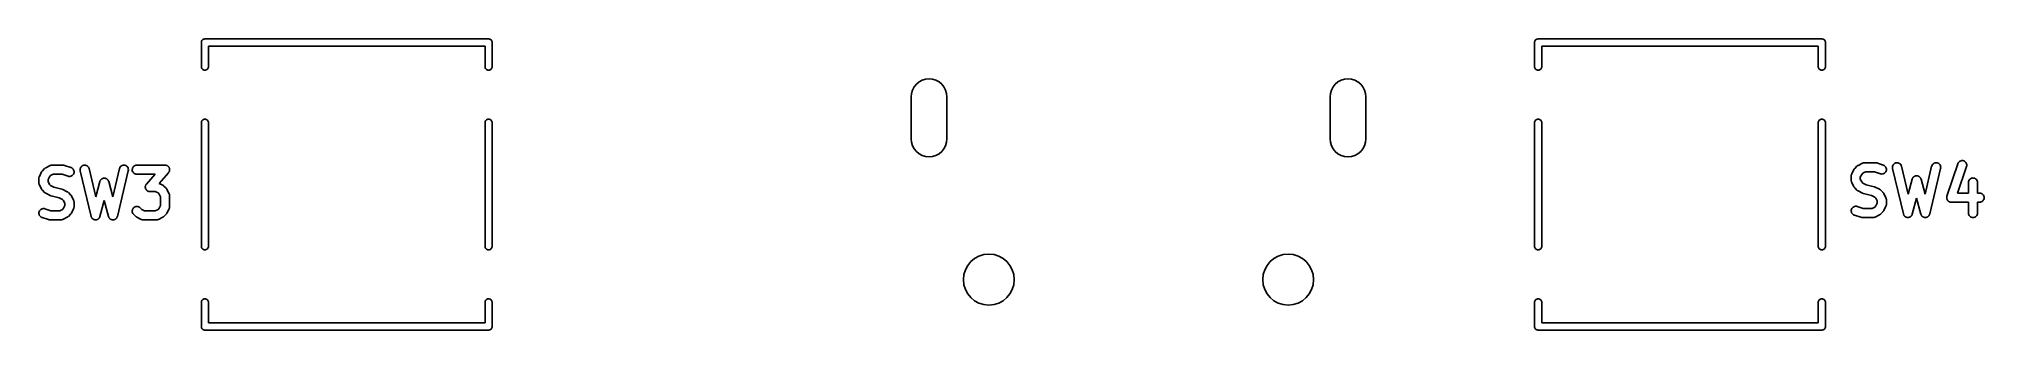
# Model space of a CAD drawing. Extents: x 103.7 to 141.7, y -118.9 to -76.1.
# Drawn here: x 103.7 to 136.2, y -80.98 to -76.12 of the extents above.
import ezdxf

# ---------------------------------------------------------------- set-up
doc = ezdxf.new("R2010")
doc.units = 0
doc.layers.add('BLACK', color=7, linetype='CONTINUOUS')

msp = doc.modelspace()

# ---------------------------------------------------------------- linework, layer by layer
at = {"layer": 'BLACK', "linetype": 'CONTINUOUS'}
for p, q in [((106.416, -76.18), (106.417, -76.1682)), ((106.417, -76.1829), (106.416, -76.18)), ((106.417, -76.1682), (106.421, -76.1569)), ((106.417, -76.5829), (106.417, -76.1829)), ((106.421, -76.1569), (106.426, -76.1465)), ((106.426, -76.1465), (106.434, -76.1374)), ((106.434, -76.1374), (106.443, -76.1299)), ((106.443, -76.1299), (106.454, -76.1243)), ((106.454, -76.1243), (106.465, -76.1209)), ((106.465, -76.1209), (106.474, -76.12)), ((106.474, -76.12), (106.477, -76.1197)), ((106.477, -76.1197), (106.48, -76.12)), ((106.48, -76.12), (111.214, -76.12)), ((111.157, -76.24), (106.537, -76.24)), ((106.537, -76.24), (106.537, -76.5829)), ((111.157, -76.5829), (111.157, -76.24)), ((111.214, -76.12), (111.217, -76.1197)), ((111.217, -76.1197), (111.22, -76.12)), ((111.22, -76.12), (111.22, -76.12)), ((111.22, -76.12), (111.228, -76.1209)), ((111.228, -76.1209), (111.24, -76.1243)), ((111.24, -76.1243), (111.25, -76.1299)), ((111.25, -76.1299), (111.259, -76.1374)), ((111.259, -76.1374), (111.267, -76.1465)), ((111.267, -76.1465), (111.272, -76.1569)), ((111.272, -76.1569), (111.276, -76.1682)), ((111.276, -76.1682), (111.277, -76.18)), ((111.277, -76.18), (111.277, -76.1829)), ((111.277, -76.1829), (111.277, -76.5829)), ((128.692, -76.18), (128.693, -76.1682)), ((128.692, -76.1829), (128.692, -76.18)), ((128.692, -76.5829), (128.692, -76.1829)), ((128.693, -76.1682), (128.697, -76.1569)), ((128.697, -76.1569), (128.702, -76.1465)), ((128.702, -76.1465), (128.71, -76.1374)), ((128.71, -76.1374), (128.719, -76.1299)), ((128.719, -76.1299), (128.729, -76.1243)), ((128.729, -76.1243), (128.741, -76.1209)), ((128.741, -76.1209), (128.749, -76.12)), ((128.749, -76.12), (128.752, -76.1197)), ((128.752, -76.1197), (128.755, -76.12)), ((128.755, -76.12), (133.489, -76.12)), ((133.432, -76.24), (128.812, -76.24)), ((128.812, -76.24), (128.812, -76.5829)), ((133.432, -76.5829), (133.432, -76.24)), ((133.489, -76.12), (133.492, -76.1197)), ((133.492, -76.1197), (133.495, -76.12)), ((133.495, -76.12), (133.495, -76.12)), ((133.495, -76.12), (133.504, -76.1209)), ((133.504, -76.1209), (133.515, -76.1243)), ((133.515, -76.1243), (133.526, -76.1299)), ((133.526, -76.1299), (133.535, -76.1374)), ((133.535, -76.1374), (133.543, -76.1465)), ((133.543, -76.1465), (133.548, -76.1569)), ((133.548, -76.1569), (133.552, -76.1682)), ((133.552, -76.1682), (133.553, -76.18)), ((133.553, -76.18), (133.552, -76.1829)), ((133.552, -76.1829), (133.552, -76.5829)), ((106.417, -76.5918), (106.417, -76.5829)), ((106.421, -76.6031), (106.417, -76.5918)), ((106.426, -76.6135), (106.421, -76.6031)), ((106.434, -76.6226), (106.426, -76.6135)), ((106.443, -76.6301), (106.434, -76.6226)), ((106.454, -76.6357), (106.443, -76.6301)), ((106.465, -76.6391), (106.454, -76.6357)), ((106.477, -76.6403), (106.465, -76.6391)), ((106.488, -76.6391), (106.477, -76.6403)), ((106.5, -76.6357), (106.488, -76.6391)), ((106.51, -76.6301), (106.5, -76.6357)), ((106.519, -76.6226), (106.51, -76.6301)), ((106.527, -76.6135), (106.519, -76.6226)), ((106.532, -76.6031), (106.527, -76.6135)), ((106.536, -76.5918), (106.532, -76.6031)), ((106.537, -76.5829), (106.536, -76.5918)), ((111.157, -76.5918), (111.157, -76.5829)), ((111.161, -76.6031), (111.157, -76.5918)), ((111.166, -76.6135), (111.161, -76.6031)), ((111.174, -76.6226), (111.166, -76.6135)), ((111.183, -76.6301), (111.174, -76.6226)), ((111.194, -76.6357), (111.183, -76.6301)), ((111.205, -76.6391), (111.194, -76.6357)), ((111.217, -76.6403), (111.205, -76.6391)), ((111.228, -76.6391), (111.217, -76.6403)), ((111.24, -76.6357), (111.228, -76.6391)), ((111.25, -76.6301), (111.24, -76.6357)), ((111.259, -76.6226), (111.25, -76.6301)), ((111.267, -76.6135), (111.259, -76.6226)), ((111.272, -76.6031), (111.267, -76.6135)), ((111.276, -76.5918), (111.272, -76.6031)), ((111.277, -76.5829), (111.276, -76.5918)), ((128.693, -76.5918), (128.692, -76.5829)), ((128.697, -76.6031), (128.693, -76.5918)), ((128.702, -76.6135), (128.697, -76.6031)), ((128.71, -76.6226), (128.702, -76.6135)), ((128.719, -76.6301), (128.71, -76.6226)), ((128.729, -76.6357), (128.719, -76.6301)), ((128.741, -76.6391), (128.729, -76.6357)), ((128.752, -76.6403), (128.741, -76.6391)), ((128.764, -76.6391), (128.752, -76.6403)), ((128.775, -76.6357), (128.764, -76.6391)), ((128.786, -76.6301), (128.775, -76.6357)), ((128.795, -76.6226), (128.786, -76.6301)), ((128.803, -76.6135), (128.795, -76.6226)), ((128.808, -76.6031), (128.803, -76.6135)), ((128.812, -76.5918), (128.808, -76.6031)), ((128.812, -76.5829), (128.812, -76.5918)), ((133.433, -76.5918), (133.432, -76.5829)), ((133.437, -76.6031), (133.433, -76.5918)), ((133.442, -76.6135), (133.437, -76.6031)), ((133.45, -76.6226), (133.442, -76.6135)), ((133.459, -76.6301), (133.45, -76.6226)), ((133.469, -76.6357), (133.459, -76.6301)), ((133.481, -76.6391), (133.469, -76.6357)), ((133.492, -76.6403), (133.481, -76.6391)), ((133.504, -76.6391), (133.492, -76.6403)), ((133.515, -76.6357), (133.504, -76.6391)), ((133.526, -76.6301), (133.515, -76.6357)), ((133.535, -76.6226), (133.526, -76.6301)), ((133.543, -76.6135), (133.535, -76.6226)), ((133.548, -76.6031), (133.543, -76.6135)), ((133.552, -76.5918), (133.548, -76.6031)), ((133.552, -76.5829), (133.552, -76.5918)), ((118.298, -76.9727), (118.281, -77.029)), ((118.326, -76.9208), (118.298, -76.9727)), ((118.363, -76.8754), (118.326, -76.9208)), ((118.408, -76.8381), (118.363, -76.8754)), ((118.46, -76.8103), (118.408, -76.8381)), ((118.516, -76.7933), (118.46, -76.8103)), ((118.575, -76.7875), (118.516, -76.7933)), ((118.634, -76.7933), (118.575, -76.7875)), ((118.69, -76.8103), (118.634, -76.7933)), ((118.742, -76.8381), (118.69, -76.8103)), ((118.787, -76.8754), (118.742, -76.8381)), ((118.824, -76.9208), (118.787, -76.8754)), ((118.852, -76.9727), (118.824, -76.9208)), ((118.869, -77.029), (118.852, -76.9727)), ((125.298, -76.9727), (125.281, -77.029)), ((125.326, -76.9208), (125.298, -76.9727)), ((125.363, -76.8754), (125.326, -76.9208)), ((125.408, -76.8381), (125.363, -76.8754)), ((125.46, -76.8103), (125.408, -76.8381)), ((125.516, -76.7933), (125.46, -76.8103)), ((125.575, -76.7875), (125.516, -76.7933)), ((125.634, -76.7933), (125.575, -76.7875)), ((125.69, -76.8103), (125.634, -76.7933)), ((125.742, -76.8381), (125.69, -76.8103)), ((125.787, -76.8754), (125.742, -76.8381)), ((125.824, -76.9208), (125.787, -76.8754)), ((125.852, -76.9727), (125.824, -76.9208)), ((125.869, -77.029), (125.852, -76.9727)), ((118.281, -77.029), (118.275, -77.0875)), ((118.275, -77.0875), (118.275, -77.7875)), ((118.875, -77.0875), (118.869, -77.029)), ((118.875, -77.7875), (118.875, -77.0875)), ((125.281, -77.029), (125.275, -77.0875)), ((125.275, -77.0875), (125.275, -77.7875)), ((125.875, -77.0875), (125.869, -77.029)), ((125.875, -77.7875), (125.875, -77.0875)), ((106.417, -77.5082), (106.421, -77.4969)), ((106.417, -77.5171), (106.417, -77.5082)), ((106.417, -79.5829), (106.417, -77.5171)), ((106.421, -77.4969), (106.426, -77.4865)), ((106.426, -77.4865), (106.434, -77.4774)), ((106.434, -77.4774), (106.443, -77.4699)), ((106.443, -77.4699), (106.454, -77.4643)), ((106.454, -77.4643), (106.465, -77.4609)), ((106.465, -77.4609), (106.477, -77.4597)), ((106.477, -77.4597), (106.488, -77.4609)), ((106.488, -77.4609), (106.5, -77.4643)), ((106.5, -77.4643), (106.51, -77.4699)), ((106.51, -77.4699), (106.519, -77.4774)), ((106.519, -77.4774), (106.527, -77.4865)), ((106.527, -77.4865), (106.532, -77.4969)), ((106.532, -77.4969), (106.536, -77.5082)), ((106.536, -77.5082), (106.537, -77.5171)), ((106.537, -77.5171), (106.537, -79.5829)), ((111.157, -77.5082), (111.161, -77.4969)), ((111.157, -77.5171), (111.157, -77.5082)), ((111.157, -79.5829), (111.157, -77.5171)), ((111.161, -77.4969), (111.166, -77.4865)), ((111.166, -77.4865), (111.174, -77.4774)), ((111.174, -77.4774), (111.183, -77.4699)), ((111.183, -77.4699), (111.194, -77.4643)), ((111.194, -77.4643), (111.205, -77.4609)), ((111.205, -77.4609), (111.217, -77.4597)), ((111.217, -77.4597), (111.228, -77.4609)), ((111.228, -77.4609), (111.24, -77.4643)), ((111.24, -77.4643), (111.25, -77.4699)), ((111.25, -77.4699), (111.259, -77.4774)), ((111.259, -77.4774), (111.267, -77.4865)), ((111.267, -77.4865), (111.272, -77.4969)), ((111.272, -77.4969), (111.276, -77.5082)), ((111.276, -77.5082), (111.277, -77.5171)), ((111.277, -77.5171), (111.277, -79.5829)), ((128.692, -77.5171), (128.693, -77.5082)), ((128.692, -79.5829), (128.692, -77.5171)), ((128.693, -77.5082), (128.697, -77.4969)), ((128.697, -77.4969), (128.702, -77.4865)), ((128.702, -77.4865), (128.71, -77.4774)), ((128.71, -77.4774), (128.719, -77.4699)), ((128.719, -77.4699), (128.729, -77.4643)), ((128.729, -77.4643), (128.741, -77.4609)), ((128.741, -77.4609), (128.752, -77.4597)), ((128.752, -77.4597), (128.764, -77.4609)), ((128.764, -77.4609), (128.775, -77.4643)), ((128.775, -77.4643), (128.786, -77.4699)), ((128.786, -77.4699), (128.795, -77.4774)), ((128.795, -77.4774), (128.803, -77.4865)), ((128.803, -77.4865), (128.808, -77.4969)), ((128.808, -77.4969), (128.812, -77.5082)), ((128.812, -77.5082), (128.812, -77.5171)), ((128.812, -77.5171), (128.812, -79.5829)), ((133.432, -77.5171), (133.433, -77.5082)), ((133.432, -79.5829), (133.432, -77.5171)), ((133.433, -77.5082), (133.437, -77.4969)), ((133.437, -77.4969), (133.442, -77.4865)), ((133.442, -77.4865), (133.45, -77.4774)), ((133.45, -77.4774), (133.459, -77.4699)), ((133.459, -77.4699), (133.469, -77.4643)), ((133.469, -77.4643), (133.481, -77.4609)), ((133.481, -77.4609), (133.492, -77.4597)), ((133.492, -77.4597), (133.504, -77.4609)), ((133.504, -77.4609), (133.515, -77.4643)), ((133.515, -77.4643), (133.526, -77.4699)), ((133.526, -77.4699), (133.535, -77.4774)), ((133.535, -77.4774), (133.543, -77.4865)), ((133.543, -77.4865), (133.548, -77.4969)), ((133.548, -77.4969), (133.552, -77.5082)), ((133.552, -77.5082), (133.552, -77.5171)), ((133.552, -77.5171), (133.552, -79.5829)), ((118.275, -77.7875), (118.281, -77.846)), ((118.281, -77.846), (118.298, -77.9023)), ((118.298, -77.9023), (118.326, -77.9542)), ((118.326, -77.9542), (118.363, -77.9996)), ((118.363, -77.9996), (118.408, -78.0369)), ((118.742, -78.0369), (118.787, -77.9996)), ((118.787, -77.9996), (118.824, -77.9542)), ((118.824, -77.9542), (118.852, -77.9023)), ((118.852, -77.9023), (118.869, -77.846)), ((118.869, -77.846), (118.875, -77.7875)), ((125.275, -77.7875), (125.281, -77.846)), ((125.281, -77.846), (125.298, -77.9023)), ((125.298, -77.9023), (125.326, -77.9542)), ((125.326, -77.9542), (125.363, -77.9996)), ((125.363, -77.9996), (125.408, -78.0369)), ((125.742, -78.0369), (125.787, -77.9996)), ((125.787, -77.9996), (125.824, -77.9542)), ((125.824, -77.9542), (125.852, -77.9023)), ((125.852, -77.9023), (125.869, -77.846)), ((125.869, -77.846), (125.875, -77.7875)), ((103.756, -78.3278), (103.759, -78.3247)), ((103.759, -78.3247), (103.761, -78.3214)), ((103.761, -78.3214), (103.798, -78.2851)), ((103.798, -78.2844), (103.802, -78.2817)), ((103.798, -78.2851), (103.798, -78.2844)), ((103.802, -78.2817), (103.805, -78.2788)), ((103.805, -78.2788), (103.808, -78.2771)), ((103.808, -78.2771), (103.81, -78.2751)), ((103.81, -78.2751), (103.814, -78.2731)), ((103.814, -78.2731), (103.817, -78.2708)), ((103.817, -78.2708), (103.89, -78.2346)), ((103.89, -78.2346), (103.891, -78.2341)), ((103.891, -78.2341), (103.893, -78.2333)), ((103.893, -78.2333), (103.895, -78.2323)), ((103.895, -78.2323), (103.9, -78.2308)), ((103.9, -78.2308), (103.905, -78.229)), ((103.905, -78.229), (103.907, -78.2286)), ((103.907, -78.2286), (103.909, -78.228)), ((103.909, -78.228), (103.915, -78.2275)), ((103.915, -78.2275), (103.92, -78.2266)), ((103.92, -78.2266), (103.922, -78.2267)), ((103.922, -78.2267), (103.924, -78.2265)), ((103.924, -78.2265), (104.106, -78.2265)), ((104.106, -78.2265), (104.107, -78.2265)), ((104.107, -78.2265), (104.111, -78.227)), ((104.111, -78.227), (104.115, -78.2271)), ((104.115, -78.2271), (104.118, -78.2278)), ((104.118, -78.2278), (104.121, -78.2282)), ((104.121, -78.2282), (104.125, -78.2295)), ((104.125, -78.2295), (104.13, -78.2304)), ((104.13, -78.2304), (104.239, -78.2667)), ((104.239, -78.2667), (104.24, -78.2671)), ((104.24, -78.2671), (104.253, -78.2733)), ((104.253, -78.2733), (104.265, -78.282)), ((104.265, -78.282), (104.275, -78.293)), ((104.275, -78.293), (104.283, -78.3056)), ((104.283, -78.3056), (104.288, -78.3196)), ((104.288, -78.3196), (104.29, -78.3343)), ((104.392, -78.3046), (104.393, -78.2897)), ((104.394, -78.3193), (104.392, -78.3046)), ((104.393, -78.2897), (104.397, -78.2754)), ((104.394, -78.3204), (104.394, -78.3193)), ((104.576, -79.0824), (104.394, -78.3204)), ((104.397, -78.2754), (104.404, -78.2621)), ((104.404, -78.2621), (104.413, -78.2504)), ((104.413, -78.2504), (104.424, -78.2406)), ((104.424, -78.2406), (104.437, -78.2332)), ((104.437, -78.2332), (104.451, -78.2285)), ((104.451, -78.2285), (104.466, -78.2266)), ((104.466, -78.2266), (104.481, -78.2275)), ((104.481, -78.2275), (104.495, -78.2314)), ((104.495, -78.2314), (104.509, -78.238)), ((104.509, -78.238), (104.52, -78.247)), ((104.52, -78.247), (104.53, -78.2581)), ((104.53, -78.2581), (104.538, -78.271)), ((104.538, -78.271), (104.543, -78.2851)), ((104.543, -78.2851), (104.654, -78.7533)), ((104.936, -78.7533), (105.047, -78.2851)), ((105.196, -78.3204), (105.014, -79.0824)), ((105.047, -78.2851), (105.048, -78.284)), ((105.048, -78.284), (105.053, -78.27)), ((105.053, -78.27), (105.06, -78.2573)), ((105.06, -78.2573), (105.07, -78.2463)), ((105.07, -78.2463), (105.082, -78.2374)), ((105.082, -78.2374), (105.096, -78.231)), ((105.096, -78.231), (105.11, -78.2274)), ((105.11, -78.2274), (105.125, -78.2266)), ((105.125, -78.2266), (105.14, -78.2287)), ((105.14, -78.2287), (105.154, -78.2336)), ((105.154, -78.2336), (105.167, -78.2412)), ((105.167, -78.2412), (105.178, -78.2511)), ((105.178, -78.2511), (105.187, -78.263)), ((105.187, -78.263), (105.193, -78.2764)), ((105.193, -78.2764), (105.197, -78.2908)), ((105.198, -78.3056), (105.196, -78.3204)), ((105.197, -78.2908), (105.198, -78.3056)), ((105.263, -78.3022), (105.265, -78.2874)), ((105.264, -78.317), (105.263, -78.3022)), ((105.269, -78.3313), (105.264, -78.317)), ((105.265, -78.2874), (105.269, -78.2732)), ((105.269, -78.2732), (105.276, -78.2601)), ((105.276, -78.2601), (105.286, -78.2486)), ((105.286, -78.2486), (105.297, -78.2392)), ((105.297, -78.2392), (105.31, -78.2323)), ((105.31, -78.2323), (105.324, -78.228)), ((105.324, -78.228), (105.339, -78.2265)), ((105.339, -78.2265), (105.811, -78.2265)), ((105.811, -78.2265), (105.812, -78.2265)), ((105.812, -78.2265), (105.817, -78.2271)), ((105.817, -78.2271), (105.822, -78.2273)), ((105.822, -78.2273), (105.824, -78.2279)), ((105.824, -78.2279), (105.827, -78.2282)), ((105.827, -78.2282), (105.831, -78.2296)), ((105.831, -78.2296), (105.836, -78.2307)), ((105.836, -78.2307), (105.838, -78.2319)), ((105.838, -78.2319), (105.841, -78.2327)), ((105.841, -78.2327), (105.845, -78.235)), ((105.845, -78.235), (105.85, -78.237)), ((105.85, -78.237), (105.852, -78.2386)), ((105.852, -78.2386), (105.854, -78.2398)), ((105.854, -78.2398), (105.858, -78.2429)), ((105.858, -78.2429), (105.862, -78.2457)), ((105.862, -78.2457), (105.863, -78.2477)), ((105.863, -78.2477), (105.865, -78.2494)), ((105.865, -78.2494), (105.868, -78.2531)), ((105.868, -78.2531), (105.872, -78.2566)), ((105.872, -78.2566), (105.873, -78.2589)), ((105.873, -78.2589), (105.875, -78.261)), ((105.875, -78.261), (105.877, -78.2652)), ((105.877, -78.2652), (105.879, -78.2693)), ((105.879, -78.2693), (105.88, -78.2718)), ((105.88, -78.2718), (105.882, -78.2742)), ((105.882, -78.2742), (105.883, -78.2787)), ((105.883, -78.2787), (105.885, -78.2832)), ((105.884, -78.3226), (105.883, -78.3273)), ((105.886, -78.318), (105.884, -78.3226)), ((105.885, -78.2832), (105.885, -78.2859)), ((105.885, -78.2859), (105.886, -78.2884)), ((105.886, -78.2884), (105.886, -78.2932)), ((105.886, -78.2932), (105.887, -78.2979)), ((105.887, -78.3128), (105.886, -78.3154)), ((105.886, -78.3154), (105.886, -78.318)), ((105.887, -78.2979), (105.887, -78.3006)), ((105.887, -78.3006), (105.887, -78.3032)), ((105.887, -78.3032), (105.887, -78.308)), ((105.887, -78.308), (105.887, -78.3128)), ((118.408, -78.0369), (118.46, -78.0647)), ((118.46, -78.0647), (118.516, -78.0817)), ((118.516, -78.0817), (118.575, -78.0875)), ((118.575, -78.0875), (118.634, -78.0817)), ((118.634, -78.0817), (118.69, -78.0647)), ((118.69, -78.0647), (118.742, -78.0369)), ((125.408, -78.0369), (125.46, -78.0647)), ((125.46, -78.0647), (125.516, -78.0817)), ((125.516, -78.0817), (125.575, -78.0875)), ((125.575, -78.0875), (125.634, -78.0817)), ((125.634, -78.0817), (125.69, -78.0647)), ((125.69, -78.0647), (125.742, -78.0369)), ((133.991, -78.3738), (134.027, -78.3012)), ((134.027, -78.3012), (134.028, -78.3003)), ((134.028, -78.3003), (134.03, -78.2967)), ((134.03, -78.2967), (134.032, -78.2929)), ((134.032, -78.2929), (134.034, -78.2904)), ((134.034, -78.2904), (134.036, -78.2878)), ((134.036, -78.2878), (134.039, -78.2847)), ((134.039, -78.2847), (134.041, -78.2814)), ((134.041, -78.2814), (134.078, -78.2451)), ((134.078, -78.2444), (134.082, -78.2417)), ((134.078, -78.2451), (134.078, -78.2444)), ((134.082, -78.2417), (134.085, -78.2388)), ((134.085, -78.2388), (134.088, -78.2371)), ((134.088, -78.2371), (134.09, -78.2351)), ((134.09, -78.2351), (134.094, -78.2331)), ((134.094, -78.2331), (134.097, -78.2308)), ((134.097, -78.2308), (134.17, -78.1946)), ((134.17, -78.1946), (134.171, -78.1941)), ((134.171, -78.1941), (134.173, -78.1933)), ((134.173, -78.1933), (134.175, -78.1923)), ((134.175, -78.1923), (134.18, -78.1908)), ((134.18, -78.1908), (134.185, -78.189)), ((134.185, -78.189), (134.187, -78.1886)), ((134.187, -78.1886), (134.189, -78.188)), ((134.189, -78.188), (134.195, -78.1875)), ((134.195, -78.1875), (134.2, -78.1866)), ((134.2, -78.1866), (134.202, -78.1867)), ((134.202, -78.1867), (134.204, -78.1865)), ((134.204, -78.1865), (134.386, -78.1865)), ((134.386, -78.1865), (134.387, -78.1865)), ((134.387, -78.1865), (134.391, -78.187)), ((134.391, -78.187), (134.395, -78.1871)), ((134.395, -78.1871), (134.398, -78.1878)), ((134.398, -78.1878), (134.401, -78.1882)), ((134.401, -78.1882), (134.405, -78.1895)), ((134.405, -78.1895), (134.41, -78.1904)), ((134.41, -78.1904), (134.519, -78.2267)), ((134.519, -78.2267), (134.52, -78.2271)), ((134.52, -78.2271), (134.533, -78.2333)), ((134.533, -78.2333), (134.545, -78.242)), ((134.545, -78.242), (134.555, -78.253)), ((134.555, -78.253), (134.563, -78.2656)), ((134.567, -78.3236), (134.56, -78.3371)), ((134.563, -78.2656), (134.568, -78.2796)), ((134.57, -78.3091), (134.567, -78.3236)), ((134.568, -78.2796), (134.57, -78.2943)), ((134.57, -78.2943), (134.57, -78.3091)), ((134.672, -78.2646), (134.673, -78.2497)), ((134.674, -78.2793), (134.672, -78.2646)), ((134.673, -78.2497), (134.677, -78.2354)), ((134.674, -78.2804), (134.674, -78.2793)), ((134.856, -79.0424), (134.674, -78.2804)), ((134.677, -78.2354), (134.684, -78.2221)), ((134.684, -78.2221), (134.693, -78.2104)), ((134.693, -78.2104), (134.704, -78.2006)), ((134.704, -78.2006), (134.717, -78.1932)), ((134.717, -78.1932), (134.731, -78.1885)), ((134.731, -78.1885), (134.746, -78.1866)), ((134.746, -78.1866), (134.761, -78.1875)), ((134.761, -78.1875), (134.775, -78.1914)), ((134.775, -78.1914), (134.789, -78.198)), ((134.789, -78.198), (134.8, -78.207)), ((134.8, -78.207), (134.81, -78.2181)), ((134.81, -78.2181), (134.818, -78.231)), ((134.818, -78.231), (134.823, -78.2451)), ((134.823, -78.2451), (134.934, -78.7133)), ((135.216, -78.7133), (135.327, -78.2451)), ((135.476, -78.2804), (135.294, -79.0424)), ((135.327, -78.2451), (135.328, -78.244)), ((135.328, -78.244), (135.333, -78.23)), ((135.333, -78.23), (135.34, -78.2173)), ((135.34, -78.2173), (135.35, -78.2063)), ((135.35, -78.2063), (135.362, -78.1974)), ((135.362, -78.1974), (135.376, -78.191)), ((135.376, -78.191), (135.39, -78.1874)), ((135.39, -78.1874), (135.405, -78.1866)), ((135.405, -78.1866), (135.42, -78.1887)), ((135.42, -78.1887), (135.434, -78.1936)), ((135.434, -78.1936), (135.447, -78.2012)), ((135.447, -78.2012), (135.458, -78.2111)), ((135.458, -78.2111), (135.467, -78.223)), ((135.467, -78.223), (135.473, -78.2364)), ((135.473, -78.2364), (135.477, -78.2508)), ((135.478, -78.2656), (135.476, -78.2804)), ((135.477, -78.2508), (135.478, -78.2656)), ((135.583, -78.7466), (135.765, -78.2023)), ((135.909, -78.2505), (135.761, -78.6945)), ((135.765, -78.2013), (135.771, -78.1878)), ((135.765, -78.2023), (135.765, -78.2013)), ((135.771, -78.1878), (135.78, -78.1758)), ((135.78, -78.1758), (135.791, -78.1657)), ((135.791, -78.1657), (135.804, -78.1579)), ((135.804, -78.1579), (135.818, -78.1527)), ((135.818, -78.1527), (135.832, -78.1504)), ((135.832, -78.1504), (135.847, -78.1509)), ((135.847, -78.1509), (135.862, -78.1543)), ((135.862, -78.1543), (135.875, -78.1605)), ((135.875, -78.1605), (135.887, -78.1691)), ((135.887, -78.1691), (135.897, -78.18)), ((135.897, -78.18), (135.905, -78.1926)), ((135.905, -78.1926), (135.911, -78.2065)), ((135.913, -78.236), (135.909, -78.2505)), ((135.911, -78.2065), (135.913, -78.2212)), ((135.913, -78.2212), (135.913, -78.236)), ((103.703, -78.4423), (103.704, -78.4372)), ((103.703, -78.4446), (103.703, -78.4423)), ((103.703, -78.4468), (103.703, -78.4446)), ((103.703, -78.4479), (103.703, -78.4468)), ((103.703, -78.5204), (103.703, -78.4479)), ((103.703, -78.5227), (103.703, -78.5204)), ((103.703, -78.5249), (103.703, -78.5227)), ((103.704, -78.53), (103.703, -78.5249)), ((103.704, -78.432), (103.705, -78.4299)), ((103.704, -78.4372), (103.704, -78.432)), ((103.704, -78.5352), (103.704, -78.53)), ((103.705, -78.5374), (103.704, -78.5352)), ((103.705, -78.4299), (103.706, -78.4277)), ((103.705, -78.5396), (103.705, -78.5374)), ((103.707, -78.5445), (103.705, -78.5396)), ((103.706, -78.4277), (103.707, -78.4228)), ((103.707, -78.4228), (103.709, -78.4178)), ((103.709, -78.5495), (103.707, -78.5445)), ((103.709, -78.4178), (103.71, -78.4159)), ((103.71, -78.5514), (103.709, -78.5495)), ((103.71, -78.4159), (103.711, -78.4138)), ((103.71, -78.5536), (103.71, -78.5514)), ((103.711, -78.5545), (103.71, -78.5536)), ((103.711, -78.4138), (103.747, -78.3412)), ((103.747, -78.6271), (103.711, -78.5545)), ((103.747, -78.3412), (103.748, -78.3403)), ((103.749, -78.6307), (103.747, -78.6271)), ((103.748, -78.3403), (103.75, -78.3367)), ((103.751, -78.6345), (103.749, -78.6307)), ((103.75, -78.3367), (103.752, -78.3329)), ((103.753, -78.637), (103.751, -78.6345)), ((103.752, -78.3329), (103.754, -78.3304)), ((103.755, -78.6397), (103.753, -78.637)), ((103.754, -78.3304), (103.756, -78.3278)), ((103.758, -78.6428), (103.755, -78.6397)), ((103.761, -78.6461), (103.758, -78.6428)), ((103.761, -78.6469), (103.761, -78.6461)), ((103.798, -78.6832), (103.761, -78.6469)), ((103.878, -78.4204), (103.855, -78.4658)), ((103.855, -78.4658), (103.855, -78.5024)), ((103.855, -78.5024), (103.878, -78.5479)), ((103.897, -78.4016), (103.878, -78.4204)), ((103.878, -78.5479), (103.897, -78.5667)), ((103.942, -78.3789), (103.897, -78.4016)), ((103.897, -78.5667), (103.951, -78.5937)), ((104.093, -78.3789), (103.942, -78.3789)), ((103.951, -78.5937), (104.088, -78.6279)), ((104.088, -78.6279), (104.089, -78.6282)), ((104.089, -78.6282), (104.089, -78.6283)), ((104.089, -78.6283), (104.089, -78.6284)), ((104.089, -78.6284), (104.096, -78.6309)), ((104.19, -78.4113), (104.093, -78.3789)), ((104.096, -78.6309), (104.103, -78.6334)), ((104.103, -78.6334), (104.103, -78.6336)), ((104.103, -78.6336), (104.103, -78.6337)), ((104.103, -78.6337), (104.176, -78.67)), ((104.205, -78.4146), (104.19, -78.4113)), ((104.22, -78.415), (104.205, -78.4146)), ((104.234, -78.4125), (104.22, -78.415)), ((104.248, -78.4073), (104.234, -78.4125)), ((104.261, -78.3994), (104.248, -78.4073)), ((104.272, -78.3892), (104.261, -78.3994)), ((104.28, -78.3771), (104.272, -78.3892)), ((104.287, -78.3636), (104.28, -78.3771)), ((104.29, -78.3491), (104.287, -78.3636)), ((104.29, -78.3343), (104.29, -78.3491)), ((104.654, -78.7533), (104.721, -78.5008)), ((104.721, -78.5008), (104.722, -78.4998)), ((104.722, -78.4998), (104.723, -78.4974)), ((104.723, -78.495), (104.725, -78.4905)), ((104.723, -78.4974), (104.723, -78.495)), ((104.725, -78.4905), (104.727, -78.4859)), ((104.727, -78.4859), (104.728, -78.4838)), ((104.728, -78.4838), (104.729, -78.4816)), ((104.729, -78.4816), (104.732, -78.4776)), ((104.732, -78.4776), (104.735, -78.4734)), ((104.735, -78.4734), (104.737, -78.4716)), ((104.737, -78.4716), (104.738, -78.4696)), ((104.738, -78.4696), (104.742, -78.4662)), ((104.742, -78.4662), (104.745, -78.4626)), ((104.745, -78.4626), (104.747, -78.4612)), ((104.747, -78.4612), (104.749, -78.4595)), ((104.749, -78.4595), (104.753, -78.4569)), ((104.753, -78.4569), (104.758, -78.4541)), ((104.758, -78.4541), (104.76, -78.4531)), ((104.76, -78.4531), (104.762, -78.4518)), ((104.762, -78.4518), (104.767, -78.4501)), ((104.767, -78.4501), (104.771, -78.4481)), ((104.771, -78.4481), (104.774, -78.4475)), ((104.774, -78.4475), (104.776, -78.4467)), ((104.776, -78.4467), (104.781, -78.4459)), ((104.781, -78.4459), (104.786, -78.4448)), ((104.786, -78.4448), (104.788, -78.4447)), ((104.788, -78.4447), (104.791, -78.4444)), ((104.791, -78.4444), (104.796, -78.4446)), ((104.796, -78.4446), (104.8, -78.4444)), ((104.8, -78.4444), (104.803, -78.4448)), ((104.803, -78.4448), (104.805, -78.4449)), ((104.805, -78.4449), (104.81, -78.4461)), ((104.81, -78.4461), (104.815, -78.4469)), ((104.815, -78.4469), (104.817, -78.4478)), ((104.817, -78.4478), (104.82, -78.4484)), ((104.82, -78.4484), (104.824, -78.4505)), ((104.824, -78.4505), (104.829, -78.4523)), ((104.829, -78.4523), (104.831, -78.4536)), ((104.831, -78.4536), (104.833, -78.4546)), ((104.833, -78.4546), (104.837, -78.4575)), ((104.837, -78.4575), (104.842, -78.4602)), ((104.842, -78.4602), (104.843, -78.4619)), ((104.843, -78.4619), (104.845, -78.4633)), ((104.845, -78.4633), (104.849, -78.467)), ((104.849, -78.467), (104.852, -78.4704)), ((104.852, -78.4704), (104.854, -78.4724)), ((104.854, -78.4724), (104.856, -78.4742)), ((104.856, -78.4742), (104.858, -78.4784)), ((104.858, -78.4784), (104.861, -78.4825)), ((104.861, -78.4825), (104.862, -78.4847)), ((104.862, -78.4847), (104.863, -78.4869)), ((104.863, -78.4869), (104.865, -78.4915)), ((104.865, -78.4915), (104.867, -78.496)), ((104.867, -78.496), (104.868, -78.4985)), ((104.868, -78.4985), (104.869, -78.5008)), ((104.869, -78.5008), (104.936, -78.7533)), ((105.276, -78.3444), (105.269, -78.3313)), ((105.285, -78.356), (105.276, -78.3444)), ((105.296, -78.3656), (105.285, -78.356)), ((105.309, -78.3728), (105.296, -78.3656)), ((105.323, -78.3772), (105.309, -78.3728)), ((105.338, -78.3789), (105.323, -78.3772)), ((105.339, -78.3789), (105.338, -78.3789)), ((105.643, -78.3789), (105.339, -78.3789)), ((105.481, -78.5829), (105.482, -78.5803)), ((105.481, -78.5877), (105.481, -78.5829)), ((105.481, -78.5925), (105.481, -78.5877)), ((105.481, -78.5951), (105.481, -78.5925)), ((105.481, -78.5978), (105.481, -78.5951)), ((105.482, -78.6025), (105.481, -78.5978)), ((105.482, -78.5777), (105.484, -78.5731)), ((105.482, -78.5803), (105.482, -78.5777)), ((105.482, -78.6073), (105.482, -78.6025)), ((105.483, -78.6098), (105.482, -78.6073)), ((105.483, -78.6125), (105.483, -78.6098)), ((105.485, -78.617), (105.483, -78.6125)), ((105.484, -78.5731), (105.485, -78.5685)), ((105.485, -78.5685), (105.486, -78.566)), ((105.486, -78.6215), (105.485, -78.617)), ((105.486, -78.566), (105.487, -78.5635)), ((105.488, -78.6239), (105.486, -78.6215)), ((105.487, -78.5635), (105.489, -78.5593)), ((105.489, -78.6264), (105.488, -78.6239)), ((105.489, -78.5593), (105.491, -78.5549)), ((105.491, -78.6305), (105.489, -78.6264)), ((105.491, -78.5549), (105.493, -78.5527)), ((105.493, -78.6347), (105.491, -78.6305)), ((105.493, -78.5527), (105.494, -78.5504)), ((105.495, -78.6368), (105.493, -78.6347)), ((105.494, -78.5504), (105.497, -78.5467)), ((105.496, -78.6391), (105.495, -78.6368)), ((105.5, -78.6426), (105.496, -78.6391)), ((105.497, -78.5467), (105.5, -78.5428)), ((105.5, -78.5428), (105.643, -78.3789)), ((105.503, -78.6463), (105.5, -78.6426)), ((105.505, -78.648), (105.503, -78.6463)), ((105.506, -78.65), (105.505, -78.648)), ((105.51, -78.6528), (105.506, -78.65)), ((105.868, -78.3529), (105.712, -78.5311)), ((105.712, -78.5311), (105.773, -78.5611)), ((105.773, -78.5611), (105.773, -78.5616)), ((105.773, -78.5616), (105.777, -78.5639)), ((105.777, -78.5639), (105.781, -78.566)), ((105.781, -78.566), (105.783, -78.568)), ((105.783, -78.568), (105.786, -78.5697)), ((105.786, -78.5697), (105.789, -78.5727)), ((105.789, -78.5727), (105.792, -78.5754)), ((105.792, -78.5754), (105.829, -78.6117)), ((105.829, -78.6117), (105.829, -78.6124)), ((105.829, -78.6124), (105.832, -78.6158)), ((105.832, -78.6158), (105.835, -78.6189)), ((105.835, -78.6189), (105.837, -78.6216)), ((105.837, -78.6216), (105.839, -78.6241)), ((105.839, -78.6241), (105.841, -78.6279)), ((105.841, -78.6279), (105.843, -78.6315)), ((105.843, -78.6315), (105.879, -78.7041)), ((105.871, -78.349), (105.868, -78.3529)), ((105.874, -78.3453), (105.871, -78.349)), ((105.875, -78.343), (105.874, -78.3453)), ((105.877, -78.3408), (105.875, -78.343)), ((105.879, -78.3364), (105.877, -78.3408)), ((105.881, -78.3322), (105.879, -78.3364)), ((105.882, -78.3297), (105.881, -78.3322)), ((105.883, -78.3273), (105.882, -78.3297)), ((133.983, -78.4023), (133.984, -78.3972)), ((133.983, -78.4046), (133.983, -78.4023)), ((133.983, -78.4068), (133.983, -78.4046)), ((133.983, -78.4079), (133.983, -78.4068)), ((133.983, -78.4804), (133.983, -78.4079)), ((133.983, -78.4827), (133.983, -78.4804)), ((133.983, -78.4849), (133.983, -78.4827)), ((133.984, -78.49), (133.983, -78.4849)), ((133.984, -78.392), (133.985, -78.3899)), ((133.984, -78.3972), (133.984, -78.392)), ((133.984, -78.4952), (133.984, -78.49)), ((133.985, -78.4974), (133.984, -78.4952)), ((133.985, -78.3899), (133.986, -78.3877)), ((133.985, -78.4996), (133.985, -78.4974)), ((133.987, -78.5045), (133.985, -78.4996)), ((133.986, -78.3877), (133.987, -78.3828)), ((133.987, -78.3828), (133.989, -78.3778)), ((133.989, -78.5095), (133.987, -78.5045)), ((133.989, -78.3778), (133.99, -78.3759)), ((133.99, -78.5114), (133.989, -78.5095)), ((133.99, -78.3759), (133.991, -78.3738)), ((133.99, -78.5135), (133.99, -78.5114)), ((133.991, -78.5145), (133.99, -78.5135)), ((134.027, -78.5871), (133.991, -78.5145)), ((134.029, -78.5907), (134.027, -78.5871)), ((134.031, -78.5945), (134.029, -78.5907)), ((134.033, -78.597), (134.031, -78.5945)), ((134.035, -78.5997), (134.033, -78.597)), ((134.038, -78.6028), (134.035, -78.5997)), ((134.041, -78.6061), (134.038, -78.6028)), ((134.041, -78.6069), (134.041, -78.6061)), ((134.078, -78.6432), (134.041, -78.6069)), ((134.081, -78.6459), (134.078, -78.6432)), ((134.084, -78.6489), (134.081, -78.6459)), ((134.087, -78.6506), (134.084, -78.6489)), ((134.158, -78.3804), (134.135, -78.4258)), ((134.135, -78.4258), (134.135, -78.4624)), ((134.135, -78.4624), (134.158, -78.5079)), ((134.177, -78.3616), (134.158, -78.3804)), ((134.158, -78.5079), (134.177, -78.5267)), ((134.222, -78.3389), (134.177, -78.3616)), ((134.177, -78.5267), (134.231, -78.5537)), ((134.373, -78.3389), (134.222, -78.3389)), ((134.231, -78.5537), (134.368, -78.5879)), ((134.368, -78.5879), (134.369, -78.5882)), ((134.369, -78.5882), (134.369, -78.5883)), ((134.369, -78.5883), (134.369, -78.5884)), ((134.369, -78.5884), (134.376, -78.5909)), ((134.47, -78.3713), (134.373, -78.3389)), ((134.376, -78.5909), (134.383, -78.5934)), ((134.383, -78.5934), (134.383, -78.5936)), ((134.383, -78.5936), (134.383, -78.5937)), ((134.383, -78.5937), (134.456, -78.63)), ((134.456, -78.63), (134.457, -78.6305)), ((134.457, -78.6305), (134.46, -78.6328)), ((134.46, -78.6328), (134.464, -78.6348)), ((134.464, -78.6348), (134.467, -78.6368)), ((134.467, -78.6368), (134.469, -78.6386)), ((134.469, -78.6386), (134.472, -78.6415)), ((134.485, -78.3746), (134.47, -78.3713)), ((134.472, -78.6415), (134.476, -78.6443)), ((134.476, -78.6443), (134.512, -78.6805)), ((134.5, -78.375), (134.485, -78.3746)), ((134.514, -78.3725), (134.5, -78.375)), ((134.528, -78.3673), (134.514, -78.3725)), ((134.541, -78.3594), (134.528, -78.3673)), ((134.552, -78.3492), (134.541, -78.3594)), ((134.56, -78.3371), (134.552, -78.3492)), ((134.934, -78.7133), (135.001, -78.4608)), ((135.001, -78.4608), (135.002, -78.4598)), ((135.002, -78.4598), (135.003, -78.4574)), ((135.003, -78.455), (135.005, -78.4505)), ((135.003, -78.4574), (135.003, -78.455)), ((135.005, -78.4505), (135.007, -78.4459)), ((135.007, -78.4459), (135.008, -78.4438)), ((135.008, -78.4438), (135.009, -78.4416)), ((135.009, -78.4416), (135.012, -78.4376)), ((135.012, -78.4376), (135.015, -78.4334)), ((135.015, -78.4334), (135.017, -78.4316)), ((135.017, -78.4316), (135.018, -78.4296)), ((135.018, -78.4296), (135.022, -78.4262)), ((135.022, -78.4262), (135.025, -78.4226)), ((135.025, -78.4226), (135.027, -78.4212)), ((135.027, -78.4212), (135.029, -78.4195)), ((135.029, -78.4195), (135.033, -78.4169)), ((135.033, -78.4169), (135.038, -78.4141)), ((135.038, -78.4141), (135.04, -78.4131)), ((135.04, -78.4131), (135.042, -78.4118)), ((135.042, -78.4118), (135.047, -78.4101)), ((135.047, -78.4101), (135.051, -78.4081)), ((135.051, -78.4081), (135.054, -78.4075)), ((135.054, -78.4075), (135.056, -78.4067)), ((135.056, -78.4067), (135.061, -78.4059)), ((135.061, -78.4059), (135.066, -78.4048)), ((135.066, -78.4048), (135.068, -78.4047)), ((135.068, -78.4047), (135.071, -78.4044)), ((135.071, -78.4044), (135.076, -78.4046)), ((135.076, -78.4046), (135.08, -78.4044)), ((135.08, -78.4044), (135.083, -78.4048)), ((135.083, -78.4048), (135.085, -78.4049)), ((135.085, -78.4049), (135.09, -78.4061)), ((135.09, -78.4061), (135.095, -78.4069)), ((135.095, -78.4069), (135.097, -78.4078)), ((135.097, -78.4078), (135.1, -78.4084)), ((135.1, -78.4084), (135.104, -78.4105)), ((135.104, -78.4105), (135.109, -78.4123)), ((135.109, -78.4123), (135.111, -78.4136)), ((135.111, -78.4136), (135.113, -78.4146)), ((135.113, -78.4146), (135.117, -78.4175)), ((135.117, -78.4175), (135.122, -78.4202)), ((135.122, -78.4202), (135.123, -78.4219)), ((135.123, -78.4219), (135.125, -78.4233)), ((135.125, -78.4233), (135.129, -78.427)), ((135.129, -78.427), (135.132, -78.4304)), ((135.132, -78.4304), (135.134, -78.4324)), ((135.134, -78.4324), (135.136, -78.4342)), ((135.136, -78.4342), (135.138, -78.4384)), ((135.138, -78.4384), (135.141, -78.4425)), ((135.141, -78.4425), (135.142, -78.4447)), ((135.142, -78.4447), (135.143, -78.4469)), ((135.143, -78.4469), (135.145, -78.4515)), ((135.145, -78.4515), (135.147, -78.456)), ((135.147, -78.456), (135.148, -78.4585)), ((135.148, -78.4585), (135.149, -78.4608)), ((135.149, -78.4608), (135.216, -78.7133)), ((135.942, -78.5156), (135.944, -78.5009)), ((135.942, -78.5167), (135.942, -78.5156)), ((135.942, -78.6945), (135.942, -78.5167)), ((135.944, -78.5009), (135.948, -78.4867)), ((135.948, -78.4867), (135.956, -78.4737)), ((135.956, -78.4737), (135.965, -78.4623)), ((135.965, -78.4623), (135.977, -78.453)), ((135.977, -78.453), (135.99, -78.4461)), ((135.99, -78.4461), (136.004, -78.4419)), ((136.004, -78.4419), (136.019, -78.4405)), ((136.019, -78.4405), (136.034, -78.4421)), ((136.034, -78.4421), (136.048, -78.4465)), ((136.048, -78.4465), (136.061, -78.4535)), ((136.061, -78.4535), (136.072, -78.463)), ((136.072, -78.463), (136.082, -78.4745)), ((136.082, -78.4745), (136.089, -78.4877)), ((136.089, -78.4877), (136.093, -78.5019)), ((136.093, -78.5019), (136.095, -78.5167)), ((136.095, -78.5167), (136.095, -78.6945)), ((103.722, -78.9782), (103.733, -78.968)), ((103.733, -78.968), (103.745, -78.9602)), ((103.745, -78.9602), (103.759, -78.9549)), ((103.759, -78.9549), (103.774, -78.9524)), ((103.774, -78.9524), (103.789, -78.9528)), ((103.789, -78.9528), (103.803, -78.9561)), ((103.801, -78.6859), (103.798, -78.6832)), ((103.804, -78.6889), (103.801, -78.6859)), ((103.803, -78.9561), (103.9, -78.9885)), ((103.807, -78.6906), (103.804, -78.6889)), ((103.809, -78.6926), (103.807, -78.6906)), ((103.813, -78.6946), (103.809, -78.6926)), ((103.817, -78.697), (103.813, -78.6946)), ((103.817, -78.6974), (103.817, -78.697)), ((103.89, -78.7337), (103.817, -78.6974)), ((103.89, -78.7339), (103.89, -78.7337)), ((103.891, -78.734), (103.89, -78.7339)), ((103.897, -78.7365), (103.891, -78.734)), ((103.904, -78.739), (103.897, -78.7365)), ((103.904, -78.7391), (103.904, -78.739)), ((103.905, -78.7392), (103.904, -78.7391)), ((103.906, -78.7395), (103.905, -78.7392)), ((104.043, -78.7738), (103.906, -78.7395)), ((104.097, -78.8008), (104.043, -78.7738)), ((104.051, -78.9885), (104.097, -78.9658)), ((104.116, -78.8196), (104.097, -78.8008)), ((104.097, -78.9658), (104.116, -78.947)), ((104.138, -78.865), (104.116, -78.8196)), ((104.116, -78.947), (104.138, -78.9016)), ((104.138, -78.9016), (104.138, -78.865)), ((104.176, -78.67), (104.177, -78.6705)), ((104.177, -78.6705), (104.18, -78.6728)), ((104.18, -78.6728), (104.184, -78.6748)), ((104.184, -78.6748), (104.187, -78.6768)), ((104.187, -78.6768), (104.189, -78.6786)), ((104.189, -78.6786), (104.192, -78.6815)), ((104.192, -78.6815), (104.196, -78.6843)), ((104.196, -78.6843), (104.232, -78.7205)), ((104.232, -78.7205), (104.233, -78.7213)), ((104.233, -78.7213), (104.235, -78.7247)), ((104.235, -78.7247), (104.238, -78.7278)), ((104.238, -78.7278), (104.24, -78.7304)), ((104.24, -78.7304), (104.242, -78.7329)), ((104.242, -78.7329), (104.244, -78.7367)), ((104.244, -78.7367), (104.246, -78.7403)), ((104.246, -78.7403), (104.283, -78.8129)), ((104.283, -78.9536), (104.246, -79.0262)), ((104.283, -78.8129), (104.283, -78.8139)), ((104.283, -78.8139), (104.284, -78.816)), ((104.284, -78.9496), (104.283, -78.9516)), ((104.283, -78.9516), (104.283, -78.9536)), ((104.284, -78.816), (104.285, -78.818)), ((104.286, -78.9446), (104.284, -78.9496)), ((104.285, -78.818), (104.286, -78.8229)), ((104.286, -78.8229), (104.288, -78.8278)), ((104.288, -78.9398), (104.286, -78.9446)), ((104.288, -78.8278), (104.289, -78.83)), ((104.289, -78.9354), (104.288, -78.9375)), ((104.288, -78.9375), (104.288, -78.9398)), ((104.289, -78.83), (104.289, -78.8322)), ((104.289, -78.8322), (104.29, -78.8374)), ((104.29, -78.9302), (104.289, -78.9354)), ((104.29, -78.8374), (104.29, -78.8425)), ((104.29, -78.8425), (104.29, -78.8448)), ((104.29, -78.8448), (104.291, -78.847)), ((104.291, -78.9206), (104.29, -78.9229)), ((104.29, -78.9229), (104.29, -78.9251)), ((104.29, -78.9251), (104.29, -78.9302)), ((104.291, -78.847), (104.291, -78.9196)), ((104.291, -78.9196), (104.291, -78.9206)), ((104.795, -78.8162), (104.723, -79.0843)), ((104.867, -79.0843), (104.795, -78.8162)), ((105.265, -78.9766), (105.269, -78.9624)), ((105.269, -78.9624), (105.276, -78.9493)), ((105.276, -78.9493), (105.286, -78.9379)), ((105.286, -78.9379), (105.297, -78.9285)), ((105.297, -78.9285), (105.31, -78.9216)), ((105.31, -78.9216), (105.325, -78.9173)), ((105.325, -78.9173), (105.34, -78.9159)), ((105.34, -78.9159), (105.354, -78.9174)), ((105.354, -78.9174), (105.369, -78.9218)), ((105.369, -78.9218), (105.382, -78.9288)), ((105.382, -78.9288), (105.393, -78.9383)), ((105.393, -78.9383), (105.421, -78.9658)), ((105.421, -78.9658), (105.466, -78.9885)), ((105.514, -78.6559), (105.51, -78.6528)), ((105.516, -78.6572), (105.514, -78.6559)), ((105.518, -78.6587), (105.516, -78.6572)), ((105.523, -78.6607), (105.518, -78.6587)), ((105.527, -78.663), (105.523, -78.6607)), ((105.53, -78.6638), (105.527, -78.663)), ((105.532, -78.665), (105.53, -78.6638)), ((105.537, -78.6661), (105.532, -78.665)), ((105.541, -78.6675), (105.537, -78.6661)), ((105.544, -78.6678), (105.541, -78.6675)), ((105.546, -78.6685), (105.544, -78.6678)), ((105.551, -78.6687), (105.546, -78.6685)), ((105.556, -78.6692), (105.551, -78.6687)), ((105.557, -78.6692), (105.556, -78.6692)), ((105.648, -78.6692), (105.557, -78.6692)), ((105.693, -78.6919), (105.648, -78.6692)), ((105.648, -78.9885), (105.693, -78.9658)), ((105.712, -78.7107), (105.693, -78.6919)), ((105.693, -78.9658), (105.712, -78.947)), ((105.735, -78.7561), (105.712, -78.7107)), ((105.712, -78.947), (105.735, -78.9016)), ((105.735, -78.9016), (105.735, -78.7561)), ((105.879, -78.9536), (105.843, -79.0262)), ((105.879, -78.7041), (105.88, -78.705)), ((105.88, -78.9516), (105.879, -78.9536)), ((105.88, -78.705), (105.88, -78.7071)), ((105.88, -78.7071), (105.881, -78.7091)), ((105.881, -78.9496), (105.88, -78.9516)), ((105.881, -78.7091), (105.883, -78.7141)), ((105.883, -78.9446), (105.881, -78.9496)), ((105.883, -78.7141), (105.885, -78.719)), ((105.884, -78.9398), (105.883, -78.9446)), ((105.885, -78.9375), (105.884, -78.9398)), ((105.885, -78.719), (105.885, -78.7212)), ((105.885, -78.7212), (105.886, -78.7233)), ((105.886, -78.9354), (105.885, -78.9375)), ((105.886, -78.7233), (105.886, -78.7285)), ((105.886, -78.7285), (105.887, -78.7337)), ((105.887, -78.9251), (105.886, -78.9302)), ((105.886, -78.9302), (105.886, -78.9354)), ((105.887, -78.7337), (105.887, -78.7359)), ((105.887, -78.7359), (105.887, -78.7381)), ((105.887, -78.7381), (105.887, -78.9196)), ((105.887, -78.9196), (105.887, -78.9206)), ((105.887, -78.9206), (105.887, -78.9229)), ((105.887, -78.9229), (105.887, -78.9251)), ((133.983, -78.9783), (133.987, -78.9638)), ((133.987, -78.9638), (133.993, -78.9503)), ((133.993, -78.9503), (134.002, -78.9382)), ((134.002, -78.9382), (134.013, -78.928)), ((134.013, -78.928), (134.025, -78.9202)), ((134.025, -78.9202), (134.039, -78.9149)), ((134.039, -78.9149), (134.054, -78.9124)), ((134.054, -78.9124), (134.069, -78.9128)), ((134.069, -78.9128), (134.083, -78.9161)), ((134.083, -78.9161), (134.18, -78.9485)), ((134.089, -78.6526), (134.087, -78.6506)), ((134.093, -78.6546), (134.089, -78.6526)), ((134.097, -78.657), (134.093, -78.6546)), ((134.097, -78.6574), (134.097, -78.657)), ((134.17, -78.6937), (134.097, -78.6574)), ((134.17, -78.6939), (134.17, -78.6937)), ((134.171, -78.694), (134.17, -78.6939)), ((134.177, -78.6965), (134.171, -78.694)), ((134.184, -78.699), (134.177, -78.6965)), ((134.18, -78.9485), (134.331, -78.9485)), ((134.184, -78.6991), (134.184, -78.699)), ((134.185, -78.6992), (134.184, -78.6991)), ((134.186, -78.6995), (134.185, -78.6992)), ((134.323, -78.7338), (134.186, -78.6995)), ((134.377, -78.7608), (134.323, -78.7338)), ((134.331, -78.9485), (134.377, -78.9258)), ((134.396, -78.7796), (134.377, -78.7608)), ((134.377, -78.9258), (134.396, -78.907)), ((134.418, -78.825), (134.396, -78.7796)), ((134.396, -78.907), (134.418, -78.8616)), ((134.418, -78.8616), (134.418, -78.825)), ((134.512, -78.6805), (134.513, -78.6813)), ((134.513, -78.6813), (134.515, -78.6847)), ((134.515, -78.6847), (134.518, -78.6878)), ((134.518, -78.6878), (134.52, -78.6904)), ((134.52, -78.6904), (134.522, -78.6929)), ((134.522, -78.6929), (134.524, -78.6967)), ((134.524, -78.6967), (134.526, -78.7004)), ((134.526, -78.7004), (134.563, -78.7729)), ((134.563, -78.9136), (134.526, -78.9862)), ((134.563, -78.7729), (134.563, -78.7739)), ((134.563, -78.7739), (134.564, -78.776)), ((134.564, -78.9096), (134.563, -78.9116)), ((134.563, -78.9116), (134.563, -78.9136)), ((134.564, -78.776), (134.565, -78.778)), ((134.566, -78.9046), (134.564, -78.9096)), ((134.565, -78.778), (134.566, -78.7829)), ((134.566, -78.7829), (134.568, -78.7878)), ((134.568, -78.8998), (134.566, -78.9046)), ((134.568, -78.7878), (134.569, -78.79)), ((134.569, -78.8954), (134.568, -78.8975)), ((134.568, -78.8975), (134.568, -78.8998)), ((134.569, -78.79), (134.569, -78.7922)), ((134.569, -78.7922), (134.57, -78.7974)), ((134.57, -78.8902), (134.569, -78.8954)), ((134.57, -78.7974), (134.57, -78.8025)), ((134.57, -78.8025), (134.57, -78.8048)), ((134.57, -78.8048), (134.571, -78.807)), ((134.571, -78.8806), (134.57, -78.8829)), ((134.57, -78.8829), (134.57, -78.8851)), ((134.57, -78.8851), (134.57, -78.8902)), ((134.571, -78.807), (134.571, -78.8796)), ((134.571, -78.8796), (134.571, -78.8806)), ((135.075, -78.7762), (135.003, -79.0443)), ((135.147, -79.0443), (135.075, -78.7762)), ((135.579, -78.7702), (135.58, -78.7657)), ((135.58, -78.7731), (135.579, -78.7702)), ((135.58, -78.7611), (135.581, -78.7583)), ((135.58, -78.7657), (135.58, -78.7611)), ((135.58, -78.776), (135.58, -78.7731)), ((135.58, -78.7805), (135.58, -78.776)), ((135.581, -78.785), (135.58, -78.7805)), ((135.581, -78.7554), (135.582, -78.7511)), ((135.581, -78.7583), (135.581, -78.7554)), ((135.582, -78.7878), (135.581, -78.785)), ((135.582, -78.7511), (135.583, -78.7466)), ((135.582, -78.7906), (135.582, -78.7878)), ((135.584, -78.7949), (135.582, -78.7906)), ((135.585, -78.7993), (135.584, -78.7949)), ((135.586, -78.8018), (135.585, -78.7993)), ((135.587, -78.8046), (135.586, -78.8018)), ((135.59, -78.8084), (135.587, -78.8046)), ((135.592, -78.8124), (135.59, -78.8084)), ((135.594, -78.8147), (135.592, -78.8124)), ((135.595, -78.8172), (135.594, -78.8147)), ((135.598, -78.8205), (135.595, -78.8172)), ((135.601, -78.824), (135.598, -78.8205)), ((135.603, -78.8259), (135.601, -78.824)), ((135.605, -78.828), (135.603, -78.8259)), ((135.609, -78.8307), (135.605, -78.828)), ((135.613, -78.8336), (135.609, -78.8307)), ((135.615, -78.835), (135.613, -78.8336)), ((135.617, -78.8367), (135.615, -78.835)), ((135.622, -78.8386), (135.617, -78.8367)), ((135.626, -78.8408), (135.622, -78.8386)), ((135.628, -78.8416), (135.626, -78.8408)), ((135.631, -78.8428), (135.628, -78.8416)), ((135.635, -78.8439), (135.631, -78.8428)), ((135.64, -78.8452), (135.635, -78.8439)), ((135.643, -78.8456), (135.64, -78.8452)), ((135.645, -78.8462), (135.643, -78.8456)), ((135.65, -78.8464), (135.645, -78.8462)), ((135.655, -78.8469), (135.65, -78.8464)), ((135.656, -78.8469), (135.655, -78.8469)), ((135.942, -78.8469), (135.656, -78.8469)), ((135.761, -78.6945), (135.942, -78.6945)), ((135.942, -79.0247), (135.942, -78.8469)), ((136.095, -78.6945), (136.127, -78.6945)), ((136.127, -78.8469), (136.095, -78.8469)), ((136.095, -78.8469), (136.095, -79.0247)), ((136.127, -78.6945), (136.128, -78.6945)), ((136.142, -78.8455), (136.127, -78.8469)), ((136.128, -78.6945), (136.143, -78.6962)), ((136.156, -78.8412), (136.142, -78.8455)), ((136.143, -78.6962), (136.157, -78.7007)), ((136.169, -78.8342), (136.156, -78.8412)), ((136.157, -78.7007), (136.17, -78.7078)), ((136.181, -78.8248), (136.169, -78.8342)), ((136.17, -78.7078), (136.182, -78.7174)), ((136.19, -78.8133), (136.181, -78.8248)), ((136.182, -78.7174), (136.191, -78.729)), ((136.198, -78.8002), (136.19, -78.8133)), ((136.191, -78.729), (136.198, -78.7422)), ((136.198, -78.7422), (136.202, -78.7564)), ((136.202, -78.786), (136.198, -78.8002)), ((136.202, -78.7564), (136.203, -78.7712)), ((136.203, -78.7712), (136.202, -78.786)), ((103.703, -79.0183), (103.707, -79.0038)), ((103.703, -79.0332), (103.703, -79.0183)), ((103.705, -79.0478), (103.703, -79.0332)), ((103.71, -79.0618), (103.705, -79.0478)), ((103.707, -79.0038), (103.713, -78.9903)), ((103.718, -79.0745), (103.71, -79.0618)), ((103.713, -78.9903), (103.722, -78.9782)), ((103.728, -79.0854), (103.718, -79.0745)), ((103.74, -79.0941), (103.728, -79.0854)), ((103.754, -79.1004), (103.74, -79.0941)), ((103.755, -79.1007), (103.754, -79.1004)), ((103.864, -79.137), (103.755, -79.1007)), ((103.868, -79.138), (103.864, -79.137)), ((103.872, -79.1392), (103.868, -79.138)), ((103.875, -79.1396), (103.872, -79.1392)), ((103.878, -79.1403), (103.875, -79.1396)), ((103.883, -79.1404), (103.878, -79.1403)), ((103.887, -79.1409), (103.883, -79.1404)), ((103.888, -79.1409), (103.887, -79.1409)), ((104.069, -79.1409), (103.888, -79.1409)), ((103.9, -78.9885), (104.051, -78.9885)), ((104.072, -79.1407), (104.069, -79.1409)), ((104.074, -79.1408), (104.072, -79.1407)), ((104.079, -79.14), (104.074, -79.1408)), ((104.084, -79.1395), (104.079, -79.14)), ((104.086, -79.1388), (104.084, -79.1395)), ((104.088, -79.1385), (104.086, -79.1388)), ((104.093, -79.1367), (104.088, -79.1385)), ((104.098, -79.1352), (104.093, -79.1367)), ((104.1, -79.1341), (104.098, -79.1352)), ((104.102, -79.1333), (104.1, -79.1341)), ((104.103, -79.1329), (104.102, -79.1333)), ((104.176, -79.0966), (104.103, -79.1329)), ((104.18, -79.0943), (104.176, -79.0966)), ((104.183, -79.0923), (104.18, -79.0943)), ((104.186, -79.0904), (104.183, -79.0923)), ((104.189, -79.0887), (104.186, -79.0904)), ((104.192, -79.0857), (104.189, -79.0887)), ((104.195, -79.0831), (104.192, -79.0857)), ((104.196, -79.0823), (104.195, -79.0831)), ((104.232, -79.046), (104.196, -79.0823)), ((104.235, -79.0427), (104.232, -79.046)), ((104.238, -79.0396), (104.235, -79.0427)), ((104.239, -79.037), (104.238, -79.0396)), ((104.241, -79.0345), (104.239, -79.037)), ((104.243, -79.0308), (104.241, -79.0345)), ((104.246, -79.0272), (104.243, -79.0308)), ((104.246, -79.0262), (104.246, -79.0272)), ((104.577, -79.0857), (104.576, -79.0824)), ((104.578, -79.0891), (104.577, -79.0857)), ((104.579, -79.0927), (104.578, -79.0891)), ((104.581, -79.0964), (104.579, -79.0927)), ((104.582, -79.0995), (104.581, -79.0964)), ((104.584, -79.1027), (104.582, -79.0995)), ((104.586, -79.1059), (104.584, -79.1027)), ((104.588, -79.1093), (104.586, -79.1059)), ((104.59, -79.1119), (104.588, -79.1093)), ((104.592, -79.1148), (104.59, -79.1119)), ((104.595, -79.1175), (104.592, -79.1148)), ((104.598, -79.1204), (104.595, -79.1175)), ((104.601, -79.1226), (104.598, -79.1204)), ((104.603, -79.125), (104.601, -79.1226)), ((104.607, -79.1271), (104.603, -79.125)), ((104.61, -79.1295), (104.607, -79.1271)), ((104.613, -79.131), (104.61, -79.1295)), ((104.616, -79.1329), (104.613, -79.131)), ((104.62, -79.1343), (104.616, -79.1329)), ((104.623, -79.136), (104.62, -79.1343)), ((104.626, -79.1369), (104.623, -79.136)), ((104.63, -79.1382), (104.626, -79.1369)), ((104.634, -79.1389), (104.63, -79.1382)), ((104.637, -79.1399), (104.634, -79.1389)), ((104.641, -79.1401), (104.637, -79.1399)), ((104.644, -79.1407), (104.641, -79.1401)), ((104.648, -79.1406), (104.644, -79.1407)), ((104.652, -79.1409), (104.648, -79.1406)), ((104.656, -79.1404), (104.652, -79.1409)), ((104.659, -79.1403), (104.656, -79.1404)), ((104.663, -79.1395), (104.659, -79.1403)), ((104.667, -79.139), (104.663, -79.1395)), ((104.67, -79.1378), (104.667, -79.139)), ((104.674, -79.1371), (104.67, -79.1378)), ((104.677, -79.1355), (104.674, -79.1371)), ((104.681, -79.1342), (104.677, -79.1355)), ((104.684, -79.1325), (104.681, -79.1342)), ((104.687, -79.1311), (104.684, -79.1325)), ((104.691, -79.1288), (104.687, -79.1311)), ((104.694, -79.1268), (104.691, -79.1288)), ((104.697, -79.1245), (104.694, -79.1268)), ((104.7, -79.1225), (104.697, -79.1245)), ((104.702, -79.1197), (104.7, -79.1225)), ((104.705, -79.1171), (104.702, -79.1197)), ((104.707, -79.1143), (104.705, -79.1171)), ((104.71, -79.1118), (104.707, -79.1143)), ((104.712, -79.1084), (104.71, -79.1118)), ((104.714, -79.1053), (104.712, -79.1084)), ((104.716, -79.1022), (104.714, -79.1053)), ((104.718, -79.0992), (104.716, -79.1022)), ((104.719, -79.0955), (104.718, -79.0992)), ((104.721, -79.092), (104.719, -79.0955)), ((104.722, -79.0887), (104.721, -79.092)), ((104.723, -79.0854), (104.722, -79.0887)), ((104.723, -79.0843), (104.723, -79.0854)), ((104.868, -79.0876), (104.867, -79.0843)), ((104.869, -79.091), (104.868, -79.0876)), ((104.87, -79.0946), (104.869, -79.091)), ((104.872, -79.0983), (104.87, -79.0946)), ((104.874, -79.1013), (104.872, -79.0983)), ((104.875, -79.1044), (104.874, -79.1013)), ((104.877, -79.1076), (104.875, -79.1044)), ((104.88, -79.1109), (104.877, -79.1076)), ((104.882, -79.1135), (104.88, -79.1109)), ((104.884, -79.1163), (104.882, -79.1135)), ((104.887, -79.1189), (104.884, -79.1163)), ((104.89, -79.1218), (104.887, -79.1189)), ((104.893, -79.1239), (104.89, -79.1218)), ((104.895, -79.1262), (104.893, -79.1239)), ((104.899, -79.1282), (104.895, -79.1262)), ((104.902, -79.1305), (104.899, -79.1282)), ((104.905, -79.132), (104.902, -79.1305)), ((104.908, -79.1338), (104.905, -79.132)), ((104.912, -79.1351), (104.908, -79.1338)), ((104.915, -79.1367), (104.912, -79.1351)), ((104.919, -79.1376), (104.915, -79.1367)), ((104.922, -79.1387), (104.919, -79.1376)), ((104.926, -79.1393), (104.922, -79.1387)), ((104.93, -79.1402), (104.926, -79.1393)), ((104.933, -79.1403), (104.93, -79.1402)), ((104.937, -79.1408), (104.933, -79.1403)), ((104.941, -79.1406), (104.937, -79.1408)), ((104.945, -79.1408), (104.941, -79.1406)), ((104.948, -79.1402), (104.945, -79.1408)), ((104.952, -79.1401), (104.948, -79.1402)), ((104.955, -79.1391), (104.952, -79.1401)), ((104.959, -79.1385), (104.955, -79.1391)), ((104.963, -79.1373), (104.959, -79.1385)), ((104.966, -79.1364), (104.963, -79.1373)), ((104.97, -79.1347), (104.966, -79.1364)), ((104.973, -79.1334), (104.97, -79.1347)), ((104.976, -79.1315), (104.973, -79.1334)), ((104.979, -79.13), (104.976, -79.1315)), ((104.983, -79.1277), (104.979, -79.13)), ((104.986, -79.1256), (104.983, -79.1277)), ((104.989, -79.1232), (104.986, -79.1256)), ((104.991, -79.1212), (104.989, -79.1232)), ((104.994, -79.1182), (104.991, -79.1212)), ((104.997, -79.1156), (104.994, -79.1182)), ((104.999, -79.1127), (104.997, -79.1156)), ((105.001, -79.1101), (104.999, -79.1127)), ((105.003, -79.1068), (105.001, -79.1101)), ((105.006, -79.1036), (105.003, -79.1068)), ((105.007, -79.1004), (105.006, -79.1036)), ((105.009, -79.0974), (105.007, -79.1004)), ((105.01, -79.0937), (105.009, -79.0974)), ((105.012, -79.0901), (105.01, -79.0937)), ((105.013, -79.0867), (105.012, -79.0901)), ((105.014, -79.0834), (105.013, -79.0867)), ((105.014, -79.0824), (105.014, -79.0834)), ((105.263, -78.9913), (105.265, -78.9766)), ((105.264, -79.0062), (105.263, -78.9913)), ((105.269, -79.0204), (105.264, -79.0062)), ((105.275, -79.0336), (105.269, -79.0204)), ((105.285, -79.0453), (105.275, -79.0336)), ((105.285, -79.046), (105.285, -79.0453)), ((105.322, -79.0823), (105.285, -79.046)), ((105.325, -79.085), (105.322, -79.0823)), ((105.328, -79.088), (105.325, -79.085)), ((105.331, -79.0897), (105.328, -79.088)), ((105.333, -79.0917), (105.331, -79.0897)), ((105.337, -79.0938), (105.333, -79.0917)), ((105.341, -79.0961), (105.337, -79.0938)), ((105.341, -79.0966), (105.341, -79.0961)), ((105.414, -79.1329), (105.341, -79.0966)), ((105.416, -79.1337), (105.414, -79.1329)), ((105.418, -79.1348), (105.416, -79.1337)), ((105.423, -79.1363), (105.418, -79.1348)), ((105.428, -79.1382), (105.423, -79.1363)), ((105.43, -79.1386), (105.428, -79.1382)), ((105.432, -79.1392), (105.43, -79.1386)), ((105.437, -79.1398), (105.432, -79.1392)), ((105.443, -79.1407), (105.437, -79.1398)), ((105.445, -79.1407), (105.443, -79.1407)), ((105.447, -79.1409), (105.445, -79.1407)), ((105.448, -79.1409), (105.447, -79.1409)), ((105.666, -79.1409), (105.448, -79.1409)), ((105.466, -78.9885), (105.648, -78.9885)), ((105.668, -79.1407), (105.666, -79.1409)), ((105.67, -79.1408), (105.668, -79.1407)), ((105.675, -79.14), (105.67, -79.1408)), ((105.681, -79.1395), (105.675, -79.14)), ((105.683, -79.1388), (105.681, -79.1395)), ((105.685, -79.1385), (105.683, -79.1388)), ((105.69, -79.1367), (105.685, -79.1385)), ((105.695, -79.1352), (105.69, -79.1367)), ((105.697, -79.1341), (105.695, -79.1352)), ((105.699, -79.1333), (105.697, -79.1341)), ((105.7, -79.1329), (105.699, -79.1333)), ((105.773, -79.0966), (105.7, -79.1329)), ((105.776, -79.0943), (105.773, -79.0966)), ((105.78, -79.0923), (105.776, -79.0943)), ((105.782, -79.0904), (105.78, -79.0923)), ((105.785, -79.0887), (105.782, -79.0904)), ((105.788, -79.0857), (105.785, -79.0887)), ((105.792, -79.0831), (105.788, -79.0857)), ((105.829, -79.046), (105.792, -79.0823)), ((105.792, -79.0823), (105.792, -79.0831)), ((105.831, -79.0427), (105.829, -79.046)), ((105.834, -79.0396), (105.831, -79.0427)), ((105.836, -79.037), (105.834, -79.0396)), ((105.838, -79.0345), (105.836, -79.037)), ((105.84, -79.0308), (105.838, -79.0345)), ((105.842, -79.0272), (105.84, -79.0308)), ((105.843, -79.0262), (105.842, -79.0272)), ((133.983, -78.9932), (133.983, -78.9783)), ((133.985, -79.0078), (133.983, -78.9932)), ((133.99, -79.0218), (133.985, -79.0078)), ((133.998, -79.0345), (133.99, -79.0218)), ((134.008, -79.0454), (133.998, -79.0345)), ((134.02, -79.0541), (134.008, -79.0454)), ((134.034, -79.0604), (134.02, -79.0541)), ((134.035, -79.0607), (134.034, -79.0604)), ((134.144, -79.097), (134.035, -79.0607)), ((134.148, -79.098), (134.144, -79.097)), ((134.152, -79.0992), (134.148, -79.098)), ((134.155, -79.0996), (134.152, -79.0992)), ((134.158, -79.1003), (134.155, -79.0996)), ((134.163, -79.1004), (134.158, -79.1003)), ((134.167, -79.1009), (134.163, -79.1004)), ((134.168, -79.1009), (134.167, -79.1009)), ((134.349, -79.1009), (134.168, -79.1009)), ((134.352, -79.1007), (134.349, -79.1009)), ((134.354, -79.1008), (134.352, -79.1007)), ((134.359, -79.1), (134.354, -79.1008)), ((134.364, -79.0995), (134.359, -79.1)), ((134.366, -79.0988), (134.364, -79.0995)), ((134.368, -79.0985), (134.366, -79.0988)), ((134.373, -79.0967), (134.368, -79.0985)), ((134.378, -79.0952), (134.373, -79.0967)), ((134.38, -79.0941), (134.378, -79.0952)), ((134.382, -79.0933), (134.38, -79.0941)), ((134.383, -79.0929), (134.382, -79.0933)), ((134.456, -79.0566), (134.383, -79.0929)), ((134.46, -79.0543), (134.456, -79.0566)), ((134.463, -79.0523), (134.46, -79.0543)), ((134.466, -79.0504), (134.463, -79.0523)), ((134.469, -79.0487), (134.466, -79.0504)), ((134.472, -79.0457), (134.469, -79.0487)), ((134.475, -79.0431), (134.472, -79.0457)), ((134.476, -79.0423), (134.475, -79.0431)), ((134.512, -79.006), (134.476, -79.0423)), ((134.515, -79.0027), (134.512, -79.006)), ((134.518, -78.9996), (134.515, -79.0027)), ((134.519, -78.997), (134.518, -78.9996)), ((134.521, -78.9945), (134.519, -78.997)), ((134.523, -78.9908), (134.521, -78.9945)), ((134.526, -78.9872), (134.523, -78.9908)), ((134.526, -78.9862), (134.526, -78.9872)), ((134.857, -79.0457), (134.856, -79.0424)), ((134.858, -79.0491), (134.857, -79.0457)), ((134.859, -79.0527), (134.858, -79.0491)), ((134.861, -79.0564), (134.859, -79.0527)), ((134.862, -79.0595), (134.861, -79.0564)), ((134.864, -79.0627), (134.862, -79.0595)), ((134.866, -79.0659), (134.864, -79.0627)), ((134.868, -79.0693), (134.866, -79.0659)), ((134.87, -79.0719), (134.868, -79.0693)), ((134.872, -79.0748), (134.87, -79.0719)), ((134.875, -79.0775), (134.872, -79.0748)), ((134.878, -79.0804), (134.875, -79.0775)), ((134.881, -79.0826), (134.878, -79.0804)), ((134.883, -79.085), (134.881, -79.0826)), ((134.887, -79.0871), (134.883, -79.085)), ((134.89, -79.0895), (134.887, -79.0871)), ((134.893, -79.091), (134.89, -79.0895)), ((134.896, -79.0929), (134.893, -79.091)), ((134.9, -79.0943), (134.896, -79.0929)), ((134.903, -79.096), (134.9, -79.0943)), ((134.906, -79.0969), (134.903, -79.096)), ((134.91, -79.0982), (134.906, -79.0969)), ((134.914, -79.0989), (134.91, -79.0982)), ((134.917, -79.0999), (134.914, -79.0989)), ((134.921, -79.1001), (134.917, -79.0999)), ((134.924, -79.1007), (134.921, -79.1001)), ((134.928, -79.1006), (134.924, -79.1007)), ((134.932, -79.1009), (134.928, -79.1006)), ((134.936, -79.1004), (134.932, -79.1009)), ((134.939, -79.1003), (134.936, -79.1004)), ((134.943, -79.0995), (134.939, -79.1003)), ((134.947, -79.099), (134.943, -79.0995)), ((134.95, -79.0978), (134.947, -79.099)), ((134.954, -79.0971), (134.95, -79.0978)), ((134.957, -79.0955), (134.954, -79.0971)), ((134.961, -79.0942), (134.957, -79.0955)), ((134.964, -79.0925), (134.961, -79.0942)), ((134.967, -79.0911), (134.964, -79.0925)), ((134.971, -79.0888), (134.967, -79.0911)), ((134.974, -79.0868), (134.971, -79.0888)), ((134.977, -79.0845), (134.974, -79.0868)), ((134.98, -79.0825), (134.977, -79.0845)), ((134.982, -79.0797), (134.98, -79.0825)), ((134.985, -79.0771), (134.982, -79.0797)), ((134.987, -79.0743), (134.985, -79.0771)), ((134.99, -79.0718), (134.987, -79.0743)), ((134.992, -79.0684), (134.99, -79.0718)), ((134.994, -79.0653), (134.992, -79.0684)), ((134.996, -79.0622), (134.994, -79.0653)), ((134.998, -79.0592), (134.996, -79.0622)), ((134.999, -79.0555), (134.998, -79.0592)), ((135.001, -79.052), (134.999, -79.0555)), ((135.002, -79.0487), (135.001, -79.052)), ((135.003, -79.0454), (135.002, -79.0487)), ((135.003, -79.0443), (135.003, -79.0454)), ((135.148, -79.0476), (135.147, -79.0443)), ((135.149, -79.051), (135.148, -79.0476)), ((135.15, -79.0546), (135.149, -79.051)), ((135.152, -79.0583), (135.15, -79.0546)), ((135.154, -79.0613), (135.152, -79.0583)), ((135.155, -79.0644), (135.154, -79.0613)), ((135.157, -79.0676), (135.155, -79.0644)), ((135.16, -79.0709), (135.157, -79.0676)), ((135.162, -79.0735), (135.16, -79.0709)), ((135.164, -79.0763), (135.162, -79.0735)), ((135.167, -79.0789), (135.164, -79.0763)), ((135.17, -79.0818), (135.167, -79.0789)), ((135.173, -79.0839), (135.17, -79.0818)), ((135.175, -79.0862), (135.173, -79.0839)), ((135.179, -79.0882), (135.175, -79.0862)), ((135.182, -79.0905), (135.179, -79.0882)), ((135.185, -79.092), (135.182, -79.0905)), ((135.188, -79.0938), (135.185, -79.092)), ((135.192, -79.0951), (135.188, -79.0938)), ((135.195, -79.0967), (135.192, -79.0951)), ((135.199, -79.0976), (135.195, -79.0967)), ((135.202, -79.0987), (135.199, -79.0976)), ((135.206, -79.0993), (135.202, -79.0987)), ((135.21, -79.1002), (135.206, -79.0993)), ((135.213, -79.1003), (135.21, -79.1002)), ((135.217, -79.1008), (135.213, -79.1003)), ((135.221, -79.1006), (135.217, -79.1008)), ((135.225, -79.1008), (135.221, -79.1006)), ((135.228, -79.1002), (135.225, -79.1008)), ((135.232, -79.1001), (135.228, -79.1002)), ((135.235, -79.0991), (135.232, -79.1001)), ((135.239, -79.0985), (135.235, -79.0991)), ((135.243, -79.0973), (135.239, -79.0985)), ((135.246, -79.0964), (135.243, -79.0973)), ((135.25, -79.0947), (135.246, -79.0964)), ((135.253, -79.0934), (135.25, -79.0947)), ((135.256, -79.0915), (135.253, -79.0934)), ((135.259, -79.09), (135.256, -79.0915)), ((135.263, -79.0877), (135.259, -79.09)), ((135.266, -79.0856), (135.263, -79.0877)), ((135.269, -79.0832), (135.266, -79.0856)), ((135.271, -79.0812), (135.269, -79.0832)), ((135.274, -79.0782), (135.271, -79.0812)), ((135.277, -79.0756), (135.274, -79.0782)), ((135.279, -79.0727), (135.277, -79.0756)), ((135.281, -79.0701), (135.279, -79.0727)), ((135.283, -79.0668), (135.281, -79.0701)), ((135.286, -79.0636), (135.283, -79.0668)), ((135.287, -79.0604), (135.286, -79.0636)), ((135.289, -79.0574), (135.287, -79.0604)), ((135.29, -79.0537), (135.289, -79.0574)), ((135.292, -79.0501), (135.29, -79.0537)), ((135.293, -79.0467), (135.292, -79.0501)), ((135.294, -79.0434), (135.293, -79.0467)), ((135.294, -79.0424), (135.294, -79.0434)), ((135.944, -79.0395), (135.942, -79.0247)), ((135.948, -79.0538), (135.944, -79.0395)), ((135.955, -79.0669), (135.948, -79.0538)), ((135.964, -79.0784), (135.955, -79.0669)), ((135.976, -79.0879), (135.964, -79.0784)), ((135.989, -79.095), (135.976, -79.0879)), ((136.003, -79.0994), (135.989, -79.095)), ((136.018, -79.1009), (136.003, -79.0994)), ((136.033, -79.0996), (136.018, -79.1009)), ((136.047, -79.0954), (136.033, -79.0996)), ((136.06, -79.0885), (136.047, -79.0954)), ((136.072, -79.0792), (136.06, -79.0885)), ((136.081, -79.0678), (136.072, -79.0792)), ((136.088, -79.0547), (136.081, -79.0678)), ((136.093, -79.0406), (136.088, -79.0547)), ((136.095, -79.0258), (136.093, -79.0406)), ((136.095, -79.0247), (136.095, -79.0258)), ((106.417, -79.5918), (106.417, -79.5829)), ((106.421, -79.6031), (106.417, -79.5918)), ((106.426, -79.6135), (106.421, -79.6031)), ((106.434, -79.6226), (106.426, -79.6135)), ((106.443, -79.6301), (106.434, -79.6226)), ((106.519, -79.6226), (106.51, -79.6301)), ((106.527, -79.6135), (106.519, -79.6226)), ((106.532, -79.6031), (106.527, -79.6135)), ((106.536, -79.5918), (106.532, -79.6031)), ((106.537, -79.5829), (106.536, -79.5918)), ((111.157, -79.5918), (111.157, -79.5829)), ((111.161, -79.6031), (111.157, -79.5918)), ((111.166, -79.6135), (111.161, -79.6031)), ((111.174, -79.6226), (111.166, -79.6135)), ((111.183, -79.6301), (111.174, -79.6226)), ((111.259, -79.6226), (111.25, -79.6301)), ((111.267, -79.6135), (111.259, -79.6226)), ((111.272, -79.6031), (111.267, -79.6135)), ((111.276, -79.5918), (111.272, -79.6031)), ((111.277, -79.5829), (111.276, -79.5918)), ((128.693, -79.5918), (128.692, -79.5829)), ((128.697, -79.6031), (128.693, -79.5918)), ((128.702, -79.6135), (128.697, -79.6031)), ((128.71, -79.6226), (128.702, -79.6135)), ((128.719, -79.6301), (128.71, -79.6226)), ((128.795, -79.6226), (128.786, -79.6301)), ((128.803, -79.6135), (128.795, -79.6226)), ((128.808, -79.6031), (128.803, -79.6135)), ((128.812, -79.5918), (128.808, -79.6031)), ((128.812, -79.5829), (128.812, -79.5918)), ((133.433, -79.5918), (133.432, -79.5829)), ((133.437, -79.6031), (133.433, -79.5918)), ((133.442, -79.6135), (133.437, -79.6031)), ((133.45, -79.6226), (133.442, -79.6135)), ((133.459, -79.6301), (133.45, -79.6226)), ((133.535, -79.6226), (133.526, -79.6301)), ((133.543, -79.6135), (133.535, -79.6226)), ((133.548, -79.6031), (133.543, -79.6135)), ((133.552, -79.5918), (133.548, -79.6031)), ((133.552, -79.5829), (133.552, -79.5918)), ((106.454, -79.6357), (106.443, -79.6301)), ((106.465, -79.6391), (106.454, -79.6357)), ((106.477, -79.6403), (106.465, -79.6391)), ((106.488, -79.6391), (106.477, -79.6403)), ((106.5, -79.6357), (106.488, -79.6391)), ((106.51, -79.6301), (106.5, -79.6357)), ((111.194, -79.6357), (111.183, -79.6301)), ((111.205, -79.6391), (111.194, -79.6357)), ((111.217, -79.6403), (111.205, -79.6391)), ((111.228, -79.6391), (111.217, -79.6403)), ((111.24, -79.6357), (111.228, -79.6391)), ((111.25, -79.6301), (111.24, -79.6357)), ((128.729, -79.6357), (128.719, -79.6301)), ((128.741, -79.6391), (128.729, -79.6357)), ((128.752, -79.6403), (128.741, -79.6391)), ((128.764, -79.6391), (128.752, -79.6403)), ((128.775, -79.6357), (128.764, -79.6391)), ((128.786, -79.6301), (128.775, -79.6357)), ((133.469, -79.6357), (133.459, -79.6301)), ((133.481, -79.6391), (133.469, -79.6357)), ((133.492, -79.6403), (133.481, -79.6391)), ((133.504, -79.6391), (133.492, -79.6403)), ((133.515, -79.6357), (133.504, -79.6391)), ((133.526, -79.6301), (133.515, -79.6357)), ((106.417, -80.5082), (106.421, -80.4969)), ((106.417, -80.5171), (106.417, -80.5082)), ((106.417, -80.9171), (106.417, -80.5171)), ((106.421, -80.4969), (106.426, -80.4865)), ((106.426, -80.4865), (106.434, -80.4774)), ((106.434, -80.4774), (106.443, -80.4699)), ((106.443, -80.4699), (106.454, -80.4643)), ((106.454, -80.4643), (106.465, -80.4609)), ((106.465, -80.4609), (106.477, -80.4597)), ((106.477, -80.4597), (106.488, -80.4609)), ((106.488, -80.4609), (106.5, -80.4643)), ((106.5, -80.4643), (106.51, -80.4699)), ((106.51, -80.4699), (106.519, -80.4774)), ((106.519, -80.4774), (106.527, -80.4865)), ((106.527, -80.4865), (106.532, -80.4969)), ((106.532, -80.4969), (106.536, -80.5082)), ((106.536, -80.5082), (106.537, -80.5171)), ((106.537, -80.5171), (106.537, -80.86)), ((111.157, -80.5082), (111.161, -80.4969)), ((111.157, -80.5171), (111.157, -80.5082)), ((111.157, -80.86), (111.157, -80.5171)), ((111.161, -80.4969), (111.166, -80.4865)), ((111.166, -80.4865), (111.174, -80.4774)), ((111.174, -80.4774), (111.183, -80.4699)), ((111.183, -80.4699), (111.194, -80.4643)), ((111.194, -80.4643), (111.205, -80.4609)), ((111.205, -80.4609), (111.217, -80.4597)), ((111.217, -80.4597), (111.228, -80.4609)), ((111.228, -80.4609), (111.24, -80.4643)), ((111.24, -80.4643), (111.25, -80.4699)), ((111.25, -80.4699), (111.259, -80.4774)), ((111.259, -80.4774), (111.267, -80.4865)), ((111.267, -80.4865), (111.272, -80.4969)), ((111.272, -80.4969), (111.276, -80.5082)), ((111.276, -80.5082), (111.277, -80.5171)), ((111.277, -80.5171), (111.277, -80.9171)), ((128.692, -80.5171), (128.693, -80.5082)), ((128.692, -80.9171), (128.692, -80.5171)), ((128.693, -80.5082), (128.697, -80.4969)), ((128.697, -80.4969), (128.702, -80.4865)), ((128.702, -80.4865), (128.71, -80.4774)), ((128.71, -80.4774), (128.719, -80.4699)), ((128.719, -80.4699), (128.729, -80.4643)), ((128.729, -80.4643), (128.741, -80.4609)), ((128.741, -80.4609), (128.752, -80.4597)), ((128.752, -80.4597), (128.764, -80.4609)), ((128.764, -80.4609), (128.775, -80.4643)), ((128.775, -80.4643), (128.786, -80.4699)), ((128.786, -80.4699), (128.795, -80.4774)), ((128.795, -80.4774), (128.803, -80.4865)), ((128.803, -80.4865), (128.808, -80.4969)), ((128.808, -80.4969), (128.812, -80.5082)), ((128.812, -80.5082), (128.812, -80.5171)), ((128.812, -80.5171), (128.812, -80.86)), ((133.432, -80.5171), (133.433, -80.5082)), ((133.432, -80.86), (133.432, -80.5171)), ((133.433, -80.5082), (133.437, -80.4969)), ((133.437, -80.4969), (133.442, -80.4865)), ((133.442, -80.4865), (133.45, -80.4774)), ((133.45, -80.4774), (133.459, -80.4699)), ((133.459, -80.4699), (133.469, -80.4643)), ((133.469, -80.4643), (133.481, -80.4609)), ((133.481, -80.4609), (133.492, -80.4597)), ((133.492, -80.4597), (133.504, -80.4609)), ((133.504, -80.4609), (133.515, -80.4643)), ((133.515, -80.4643), (133.526, -80.4699)), ((133.526, -80.4699), (133.535, -80.4774)), ((133.535, -80.4774), (133.543, -80.4865)), ((133.543, -80.4865), (133.548, -80.4969)), ((133.548, -80.4969), (133.552, -80.5082)), ((133.552, -80.5082), (133.552, -80.5171)), ((133.552, -80.5171), (133.552, -80.9171)), ((106.416, -80.92), (106.417, -80.9171)), ((106.417, -80.9318), (106.416, -80.92)), ((106.537, -80.86), (111.157, -80.86)), ((111.277, -80.92), (111.276, -80.9318)), ((111.277, -80.9171), (111.277, -80.92)), ((128.692, -80.92), (128.692, -80.9171)), ((128.693, -80.9318), (128.692, -80.92)), ((128.812, -80.86), (133.432, -80.86)), ((133.552, -80.9171), (133.553, -80.92)), ((133.553, -80.92), (133.552, -80.9318)), ((106.421, -80.9431), (106.417, -80.9318)), ((106.426, -80.9535), (106.421, -80.9431)), ((106.434, -80.9626), (106.426, -80.9535)), ((106.443, -80.9701), (106.434, -80.9626)), ((106.454, -80.9757), (106.443, -80.9701)), ((106.465, -80.9791), (106.454, -80.9757)), ((106.477, -80.9803), (106.465, -80.9791)), ((106.48, -80.98), (106.477, -80.9803)), ((111.214, -80.98), (106.48, -80.98)), ((111.217, -80.9803), (111.214, -80.98)), ((111.22, -80.98), (111.217, -80.9803)), ((111.228, -80.9791), (111.22, -80.98)), ((111.22, -80.98), (111.22, -80.98)), ((111.24, -80.9757), (111.228, -80.9791)), ((111.25, -80.9701), (111.24, -80.9757)), ((111.259, -80.9626), (111.25, -80.9701)), ((111.267, -80.9535), (111.259, -80.9626)), ((111.272, -80.9431), (111.267, -80.9535)), ((111.276, -80.9318), (111.272, -80.9431)), ((128.697, -80.9431), (128.693, -80.9318)), ((128.702, -80.9535), (128.697, -80.9431)), ((128.71, -80.9626), (128.702, -80.9535)), ((128.719, -80.9701), (128.71, -80.9626)), ((128.729, -80.9757), (128.719, -80.9701)), ((128.741, -80.9791), (128.729, -80.9757)), ((128.752, -80.9803), (128.741, -80.9791)), ((128.755, -80.98), (128.752, -80.9803)), ((133.489, -80.98), (128.755, -80.98)), ((133.492, -80.9803), (133.489, -80.98)), ((133.495, -80.98), (133.492, -80.9803)), ((133.504, -80.9791), (133.495, -80.98)), ((133.495, -80.98), (133.495, -80.98)), ((133.515, -80.9757), (133.504, -80.9791)), ((133.526, -80.9701), (133.515, -80.9757)), ((133.535, -80.9626), (133.526, -80.9701)), ((133.543, -80.9535), (133.535, -80.9626)), ((133.548, -80.9431), (133.543, -80.9535)), ((133.552, -80.9318), (133.548, -80.9431))]:
    msp.add_line(p, q, dxfattribs=at)
at = {"layer": 'BLACK'}
for centre in [(119.575, -80.1375), (124.575, -80.1375)]:
    msp.add_circle(centre, 0.425, dxfattribs=at)

doc.saveas('drawing.dxf')
